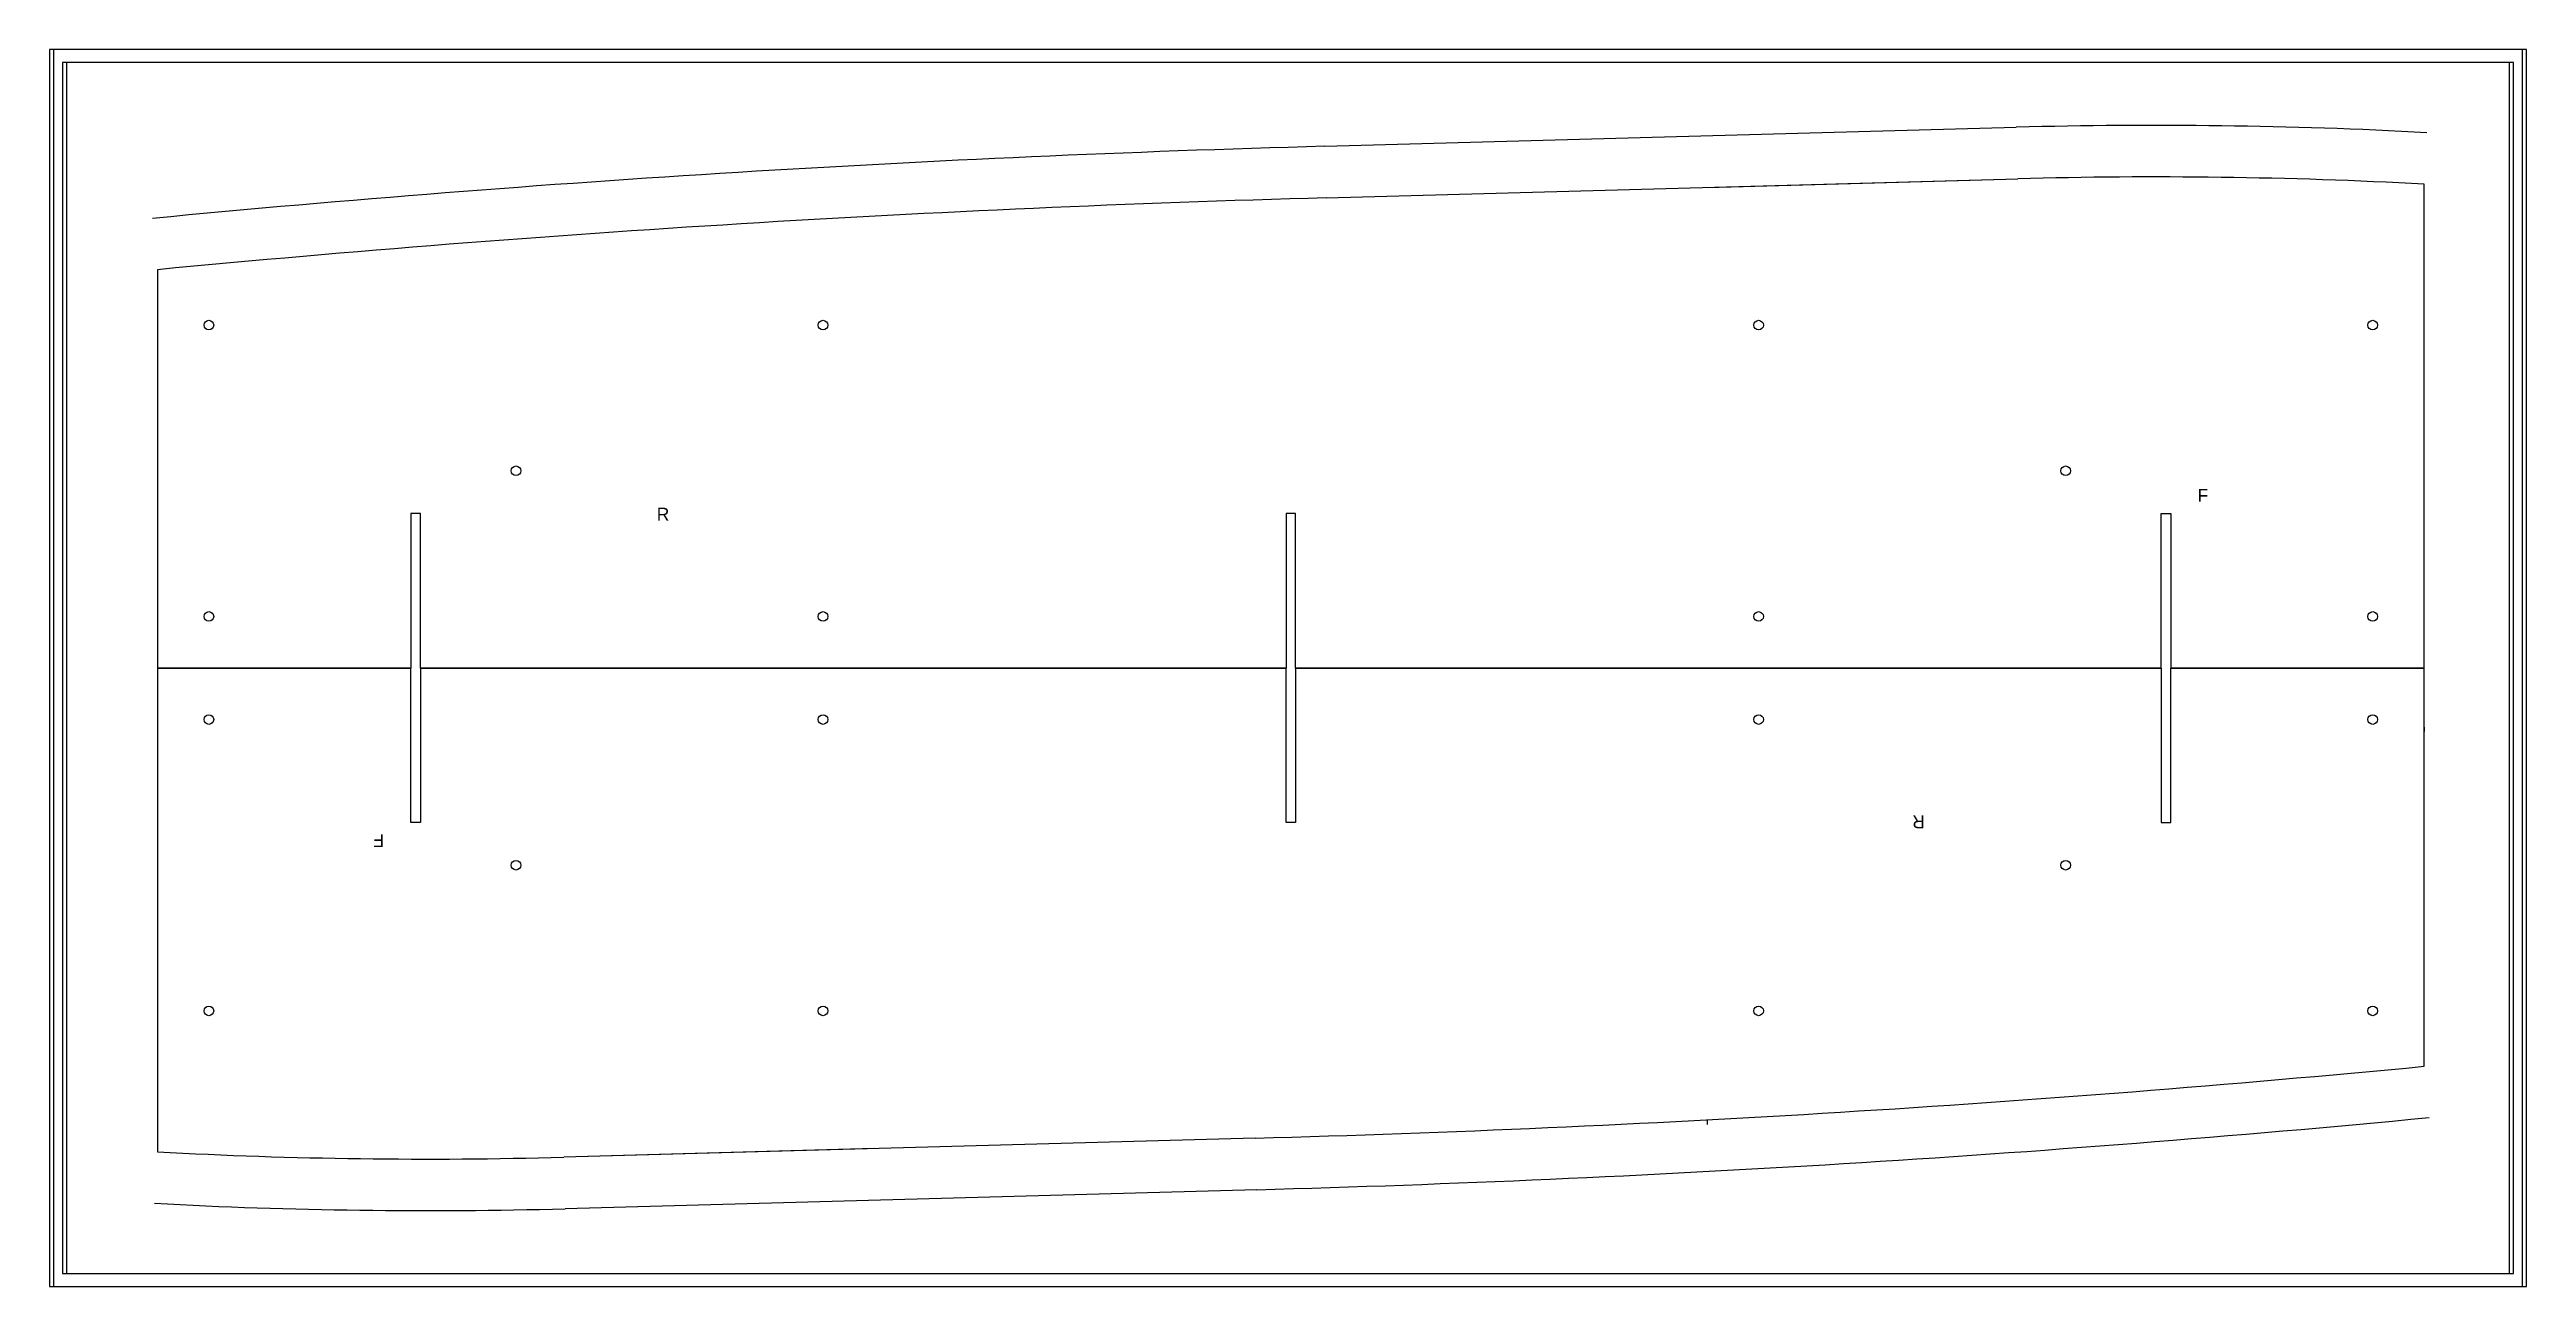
# Model space of a CAD drawing. Header units: inches. Extents: x -269 to 1350, y -37 to 699.
# Drawn here: x 1197.7 to 1293.8, y 152.3 to 200.3 of the extents above; entities that cross this region are included whole.
import ezdxf

# ---------------------------------------------------------------- set-up
doc = ezdxf.new("R2010")
doc.units = ezdxf.units.IN
doc.header["$MEASUREMENT"] = 0

msp = doc.modelspace()

# ---------------------------------------------------------------- texts
for s, p in [('F', (1281.070709, 182.7113)), ('F', (1281.070709, 182.7113)), ('R', (1221.257097, 181.982097)), ('R', (1221.257097, 181.982097))]:
    msp.add_text(s, height=0.5).set_placement(p)
for s, p in [('R', (1270.478659, 170.541601)), ('R', (1270.478659, 170.541601)), ('F', (1210.665047, 169.812399)), ('F', (1210.665047, 169.812399))]:
    msp.add_text(s, height=0.5, rotation=180).set_placement(p)

# ---------------------------------------------------------------- linework, layer by layer
at = {"color": 7, "linetype": 'Continuous', "lineweight": 25}
for p, q in [((1247.19212, 196.506735), (1274.03237, 197.244722)), ((1247.24709, 194.507491), (1274.08734, 195.245477)), ((1262.027053, 194.913874), (1274.08734, 195.245477)), ((1244.488666, 158.016208), (1217.648416, 157.278222)), ((1229.708703, 157.609825), (1217.648416, 157.278222)), ((1244.543636, 156.016964), (1217.703386, 155.278977))]:
    msp.add_line(p, q, dxfattribs=at)
for points in [[(1197.682878, 152.261849), (1293.682878, 152.261849), (1293.682878, 200.261849), (1197.682878, 200.261849)], [(1197.836507, 152.261849), (1293.836507, 152.261849), (1293.836507, 200.261849), (1197.836507, 200.261849)], [(1198.182878, 152.761849), (1293.182878, 152.761849), (1293.182878, 199.761849), (1198.182878, 199.761849)], [(1198.336507, 152.761849), (1293.336507, 152.761849), (1293.336507, 199.761849), (1198.336507, 199.761849)]]:
    msp.add_lwpolyline(points, close=True)
for points in [[(1280.027053, 176.261849), (1289.867878, 176.261849), (1289.867878, 195.038241)], [(1201.867878, 191.71757), (1201.867878, 176.261849), (1211.708703, 176.261849)], [(1212.078703, 176.261849), (1212.078703, 182.261849), (1211.708703, 182.261849), (1211.708703, 176.261849)], [(1246.052878, 176.261849), (1246.052878, 182.261849), (1245.682878, 182.261849), (1245.682878, 176.261849)], [(1279.657053, 176.261849), (1279.657053, 182.261849), (1280.027053, 182.261849), (1280.027053, 176.261849)], [(1201.867878, 176.261849), (1211.708703, 176.261849)], [(1211.708703, 176.261849), (1201.867878, 176.261849)], [(1211.708703, 176.261849), (1201.867878, 176.261849), (1201.867878, 157.485458)], [(1212.078703, 176.261849), (1212.078703, 170.261849), (1211.708703, 170.261849), (1211.708703, 176.261849)], [(1212.078703, 176.261849), (1229.708703, 176.261849)], [(1229.708703, 176.261849), (1212.078703, 176.261849)], [(1212.078703, 176.261849), (1245.682878, 176.261849)], [(1245.682878, 176.261849), (1212.078703, 176.261849)], [(1246.052878, 176.261849), (1246.052878, 170.261849), (1245.682878, 170.261849), (1245.682878, 176.261849)], [(1246.052878, 176.261849), (1279.657053, 176.261849)], [(1279.657053, 176.261849), (1246.052878, 176.261849)], [(1262.027053, 176.261849), (1279.657053, 176.261849)], [(1279.657053, 176.261849), (1262.027053, 176.261849)], [(1279.657053, 176.261849), (1279.657053, 170.261849), (1280.027053, 170.261849), (1280.027053, 176.261849)], [(1289.867878, 160.806128), (1289.867878, 176.261849), (1280.027053, 176.261849)], [(1280.027053, 176.261849), (1289.867878, 176.261849)], [(1289.867878, 176.261849), (1280.027053, 176.261849)], [(1289.867878, 173.971197), (1289.867878, 173.792722)], [(1289.867878, 173.971197), (1289.867878, 173.792722)], [(1262.027053, 158.728305), (1262.027053, 158.54983)], [(1262.027053, 158.728305), (1262.027053, 158.54983)]]:
    msp.add_lwpolyline(points)
for centre in [(1203.867878, 189.566322), (1203.867878, 189.566322), (1227.708703, 189.566322), (1227.708703, 189.566322), (1264.027053, 189.566322), (1264.027053, 189.566322), (1287.867878, 189.566322), (1287.867878, 189.566322), (1215.788291, 183.914086), (1215.788291, 183.914086), (1275.947465, 183.914086), (1275.947465, 183.914086), (1203.867878, 178.261849), (1203.867878, 178.261849), (1227.708703, 178.261849), (1227.708703, 178.261849), (1264.027053, 178.261849), (1264.027053, 178.261849), (1287.867878, 178.261849), (1287.867878, 178.261849), (1203.867878, 174.261849), (1203.867878, 174.261849), (1227.708703, 174.261849), (1227.708703, 174.261849), (1264.027053, 174.261849), (1264.027053, 174.261849), (1287.867878, 174.261849), (1287.867878, 174.261849), (1215.788291, 168.609613), (1215.788291, 168.609613), (1275.947465, 168.609613), (1275.947465, 168.609613), (1203.867878, 162.957377), (1203.867878, 162.957377), (1227.708703, 162.957377), (1227.708703, 162.957377), (1264.027053, 162.957377), (1264.027053, 162.957377), (1287.867878, 162.957377), (1287.867878, 162.957377)]:
    msp.add_circle(centre, 0.1875)
for centre, radius, start, end in [((1279.428111, 1.003959), 196.314928, 86.92024309, 91.57498005), ((1265.673668, -475.659233), 672.42, 91.574980049, 95.461269184), ((1279.428111, 1.003959), 194.314928, 86.92024309, 91.57498005), ((1279.428111, 1.003959), 194.314928, 86.92024309, 91.57498005), ((1265.673668, -475.659233), 670.42, 91.574980049, 95.461269184), ((1226.062087, 828.182932), 670.42, 271.574980049, 275.461269184), ((1226.062087, 828.182932), 672.42, 271.574980049, 275.461269184), ((1212.307645, 351.51974), 194.314928, 266.92024309, 271.57498005), ((1212.307645, 351.51974), 196.314928, 266.92024309, 271.57498005)]:
    msp.add_arc(centre, radius, start, end, dxfattribs=at)

msp.set_redraw_order([(e.dxf.handle, doc.entitydb.next_handle()) for e in msp.query("TEXT MTEXT ATTDEF DIMENSION ARC_DIMENSION")])  # texts and dimensions are drawn at this point

doc.saveas('drawing.dxf')
